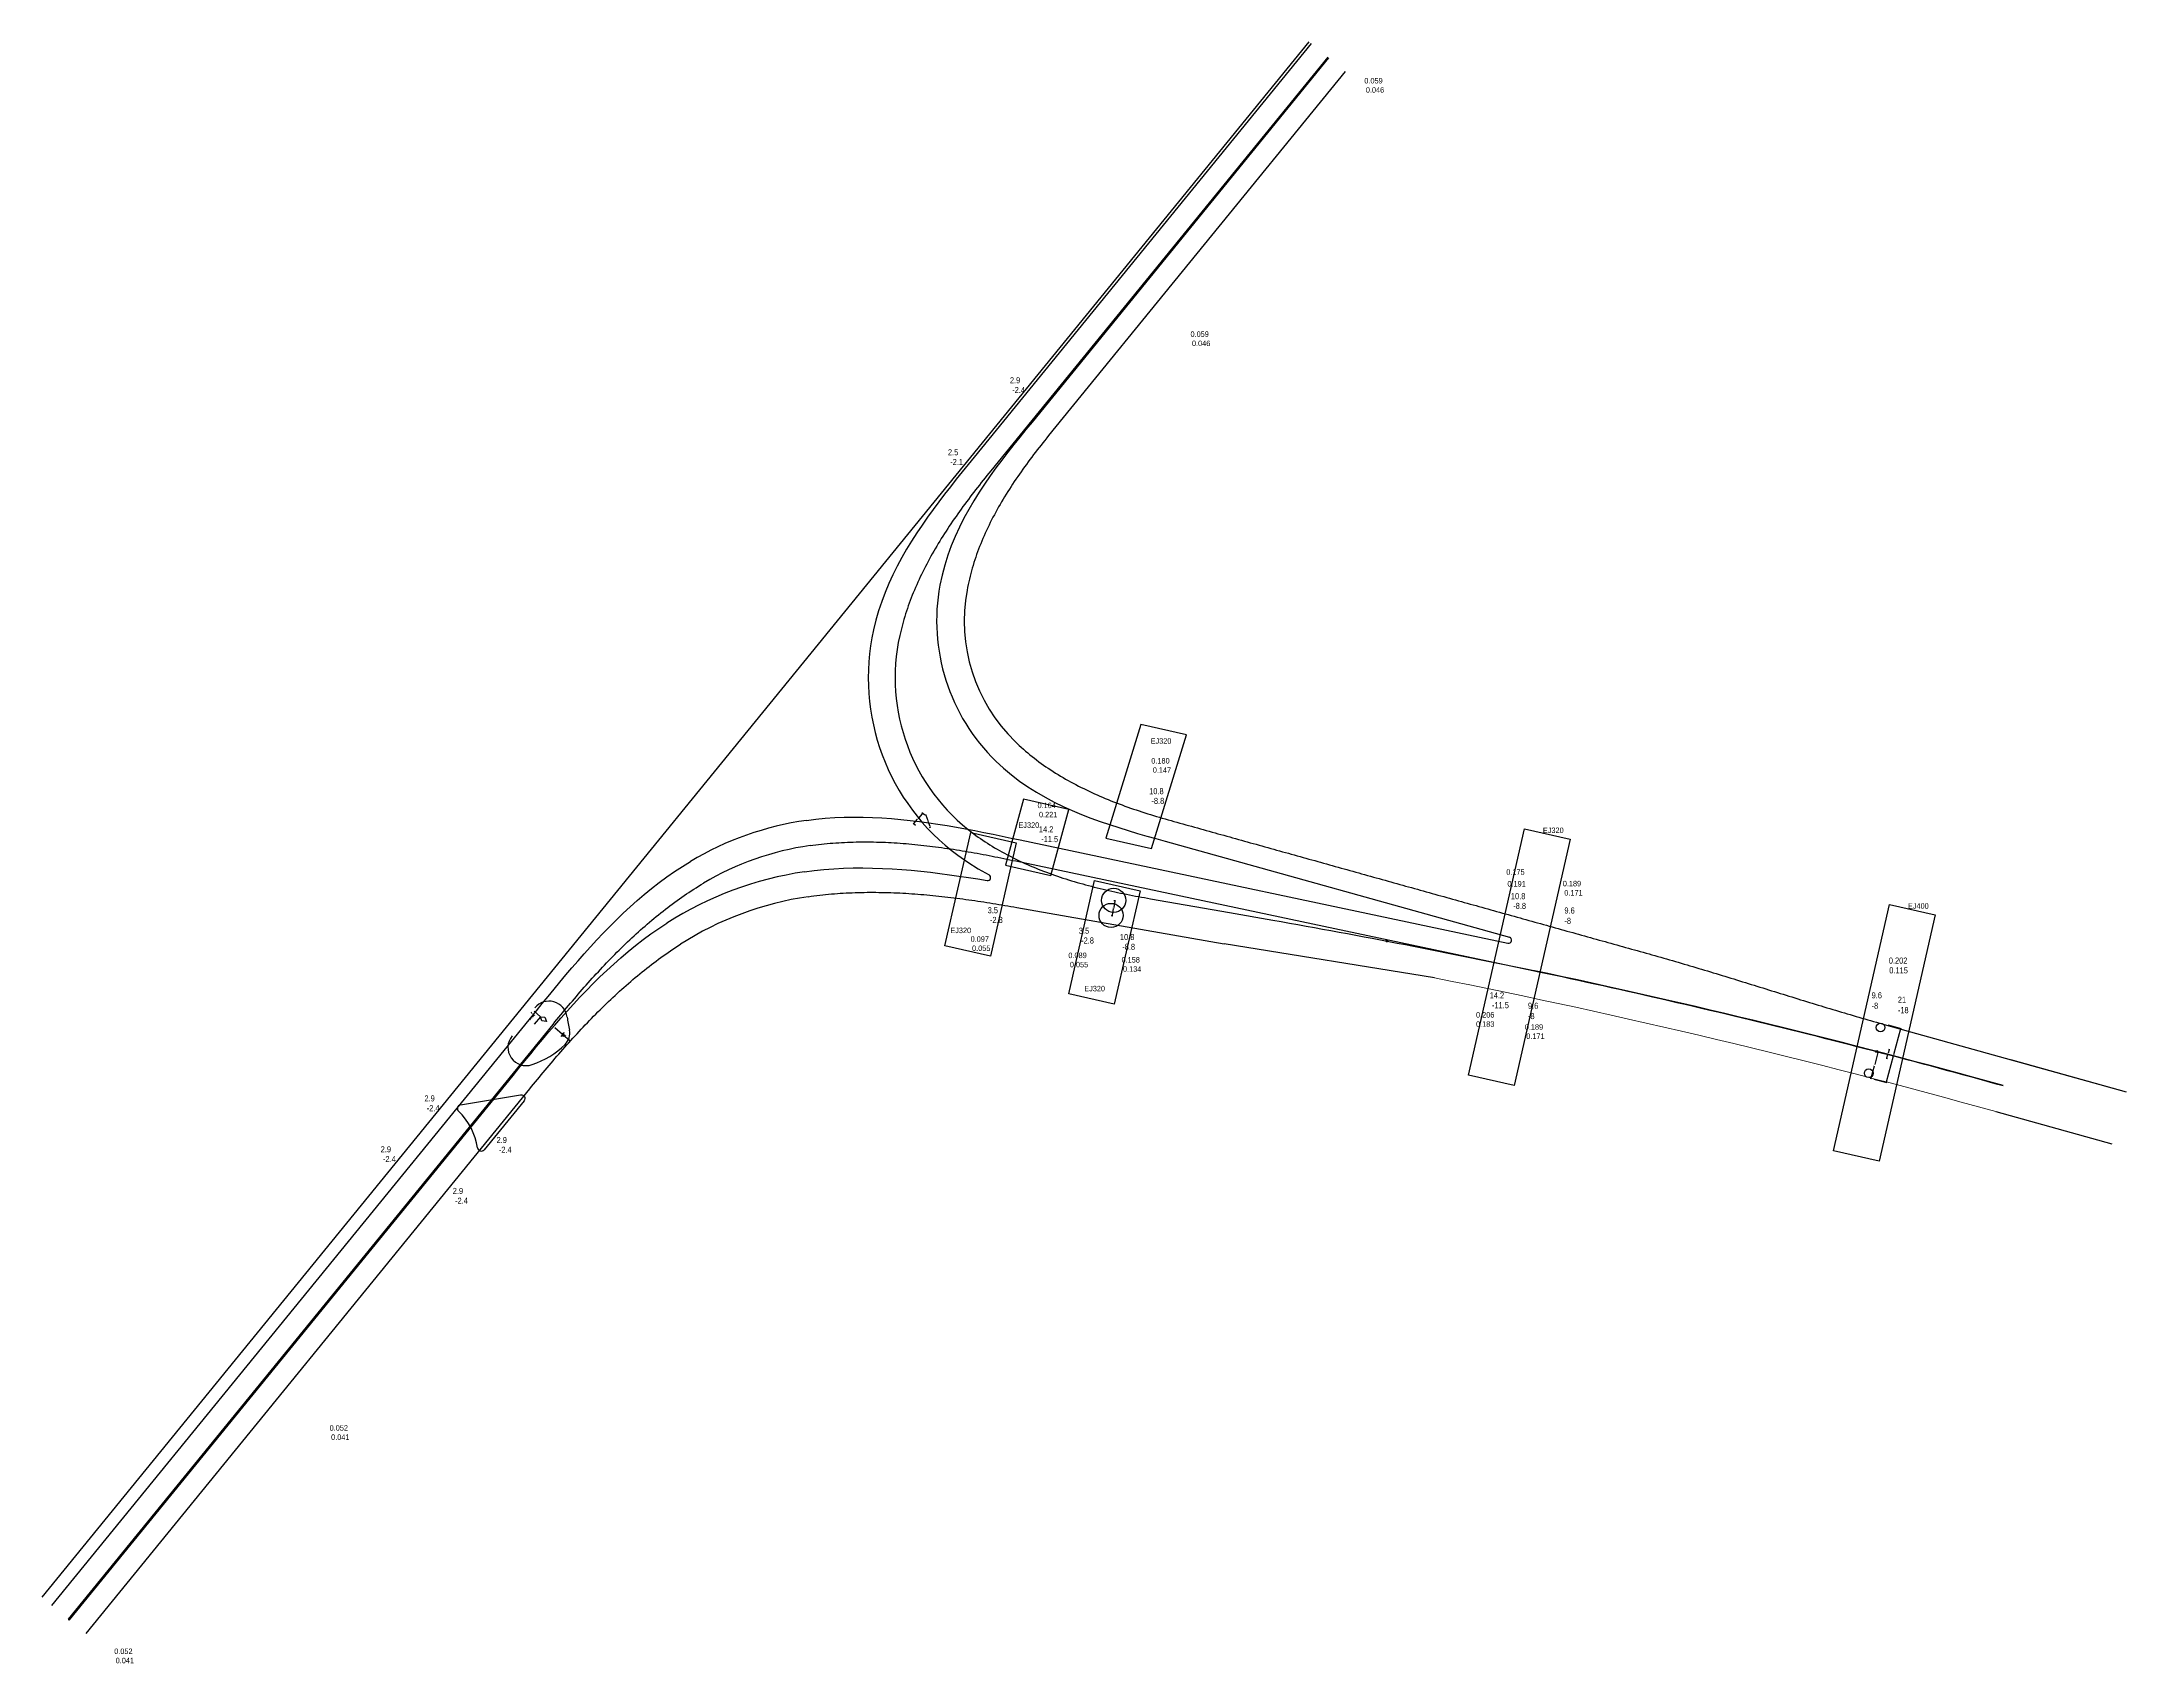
# Model space of a CAD drawing. Header units: metres. Extents: x 570403 to 580295, y 781560 to 786242.
# Drawn here: x 576514 to 577199, y 782609 to 783142 of the extents above; entities that cross this region are included whole.
import ezdxf

# ---------------------------------------------------------------- set-up
doc = ezdxf.new("R2010")
doc.units = ezdxf.units.M
doc.layers.get('Defpoints').update_dxf_attribs({"color": 8})
for name, color, linetype in [('2_左土路肩人行道', 12, 'Continuous'), ('道路偏置线_D1', 1, 'Continuous'), ('道路偏置线_D2', 2, 'Continuous'), ('道路偏置线_D3', 3, 'Continuous'), ('道路偏置线_D4', 4, 'Continuous'), ('道路偏置线_M', 6, 'Continuous')]:
    doc.layers.add(name, color=color, linetype=linetype)
doc.styles.add('EICAD', font='arial.ttf', dxfattribs={"width": 0.8, "height": 2})
doc.styles.get("Standard").update_dxf_attribs({"font": 'arial.ttf', "width": 0.8})
doc.dimstyles.get("Standard").update_dxf_attribs({"dimtxt": 0.18, "dimasz": 0.18, "dimexe": 0.18, "dimexo": 0.0625, "dimgap": 0.09, "dimtad": 0, "dimtih": 1, "dimtoh": 1, "dimdec": 4, "dimzin": 0, "dimdsep": 46, "dimtxsty": 'Standard', "dimcen": 0.09, "dimadec": 0, "dimazin": 0, "dimtfac": 1, "dimtdec": 4, "dimtofl": 0, "dimtmove": 0, "dimatfit": 3, "dimfxl": 1, "dimtolj": 1, "dimtzin": 0, "dimarcsym": 0})

# ---------------------------------------------------------------- blocks, each defined once
blk = doc.blocks.new('*D89')
at = {"layer": 'Defpoints', "color": 0, "lineweight": -2, "transparency": 16777216}
for p, q in [((576801.21, 782884.33), (576800.41, 782884.99)), ((576800.66, 782885.01), (576801.83, 782886.45)), ((576803.31, 782888.25), (576802.13, 782886.81)), ((576804.08, 782887.85), (576803.28, 782888.5))]:
    blk.add_line(p, q, dxfattribs=at)
at = {"layer": 'Defpoints', "color": 0, "transparency": 16777216}
for p in [(576800.54, 782884.87), (576801.25, 782884.29), (576804.13, 782887.81)]:
    blk.add_point(p, dxfattribs=at)
for points in [[(576800.64, 782885.03), (576800.68, 782884.99), (576800.54, 782884.87)], [(576803.28, 782888.27), (576803.33, 782888.23), (576803.42, 782888.39)]]:
    blk.add_solid(points, dxfattribs=at)
at = {"layer": 'Defpoints', "color": 0, "transparency": 16777216, "insert": (576801.98, 782886.63), "char_height": 0.18, "attachment_point": 5}
blk.add_mtext('\\A1;4.5419', dxfattribs=at)
blk = doc.blocks.new('*D90')
at = {"layer": 'Defpoints', "color": 0, "lineweight": -2, "transparency": 16777216}
for p, q in [((576804.19, 782887.83), (576804.66, 782888.01)), ((576804.56, 782887.78), (576805.21, 782886.07)), ((576806.01, 782884), (576805.35, 782885.71)), ((576805.77, 782883.71), (576806.24, 782883.89))]:
    blk.add_line(p, q, dxfattribs=at)
at = {"layer": 'Defpoints', "color": 0, "transparency": 16777216}
for p in [(576804.13, 782887.81), (576805.71, 782883.69), (576806.08, 782883.83)]:
    blk.add_point(p, dxfattribs=at)
for points in [[(576804.58, 782887.79), (576804.53, 782887.77), (576804.49, 782887.95)], [(576806.04, 782884.01), (576805.98, 782883.99), (576806.08, 782883.83)]]:
    blk.add_solid(points, dxfattribs=at)
at = {"layer": 'Defpoints', "color": 0, "transparency": 16777216, "insert": (576805.28, 782885.89), "char_height": 0.18, "attachment_point": 5}
blk.add_mtext('\\A1;4.4129', dxfattribs=at)
blk = doc.blocks.new('*D91')
at = {"layer": 'Defpoints', "color": 0, "lineweight": -2, "transparency": 16777216}
for p, q in [((576685.23, 782815.99), (576685.09, 782816.11)), ((576685.25, 782815.75), (576685.48, 782816.01)), ((576685.63, 782815.41), (576685.87, 782815.68)), ((576685.88, 782815.43), (576686.02, 782815.31)), ((576686.02, 782815.31), (576686.2, 782815.31))]:
    blk.add_line(p, q, dxfattribs=at)
at = {"layer": 'Defpoints', "color": 0, "transparency": 16777216}
for p in [(576685.21, 782815.7), (576685.59, 782815.37), (576685.75, 782815.54)]:
    blk.add_point(p, dxfattribs=at)
for points in [[(576685.25, 782816.02), (576685.21, 782815.97), (576685.36, 782815.88)], [(576685.9, 782815.45), (576685.87, 782815.4), (576685.75, 782815.54)]]:
    blk.add_solid(points, dxfattribs=at)
at = {"layer": 'Defpoints', "color": 0, "transparency": 16777216, "insert": (576686.59, 782815.31), "char_height": 0.18, "attachment_point": 5}
blk.add_mtext('\\A1;0.5097', dxfattribs=at)
blk = doc.blocks.new('*D97')
at = {"layer": 'Defpoints', "color": 0, "lineweight": -2, "transparency": 16777216}
for p, q in [((577117.27, 782809.82), (577116.23, 782805.81)), ((577116.96, 782810.08), (577117.49, 782809.95)), ((577114.69, 782801.36), (577115.22, 782801.22)), ((577115.09, 782801.44), (577116.13, 782805.45))]:
    blk.add_line(p, q, dxfattribs=at)
at = {"layer": 'Defpoints', "color": 0, "transparency": 16777216}
for p in [(577116.9, 782810.1), (577117.32, 782809.99), (577114.63, 782801.38)]:
    blk.add_point(p, dxfattribs=at)
for points in [[(577117.24, 782809.82), (577117.3, 782809.81), (577117.32, 782809.99)], [(577115.06, 782801.45), (577115.12, 782801.44), (577115.04, 782801.27)]]:
    blk.add_solid(points, dxfattribs=at)
at = {"layer": 'Defpoints', "color": 0, "transparency": 16777216, "insert": (577116.18, 782805.63), "char_height": 0.18, "attachment_point": 5}
blk.add_mtext('\\A1;9.0120', dxfattribs=at)
blk = doc.blocks.new('*D92')
at = {"layer": 'Defpoints', "color": 0, "lineweight": -2, "transparency": 16777216}
for p, q in [((576865.87, 782854.94), (576866.24, 782857.05)), ((576866.68, 782859.53), (576866.31, 782857.42)), ((576866.33, 782859.77), (576866.89, 782859.68)), ((576865.46, 782854.83), (576866.02, 782854.73))]:
    blk.add_line(p, q, dxfattribs=at)
at = {"layer": 'Defpoints', "color": 0, "transparency": 16777216}
for p in [(576866.27, 782859.79), (576866.71, 782859.71), (576865.4, 782854.84)]:
    blk.add_point(p, dxfattribs=at)
for points in [[(576866.65, 782859.54), (576866.71, 782859.53), (576866.71, 782859.71)], [(576865.84, 782854.95), (576865.9, 782854.94), (576865.84, 782854.76)]]:
    blk.add_solid(points, dxfattribs=at)
at = {"layer": 'Defpoints', "color": 0, "transparency": 16777216, "insert": (576866.28, 782857.24), "char_height": 0.18, "attachment_point": 5}
blk.add_mtext('\\A1;5.0200', dxfattribs=at)
blk = doc.blocks.new('*D93')
at = {"layer": 'Defpoints', "color": 0, "lineweight": -2, "transparency": 16777216}
for p, q in [((577120.02, 782807.93), (577120.39, 782807.83)), ((577120.26, 782808.05), (577120.54, 782809.15)), ((577120.93, 782810.61), (577120.64, 782809.51)), ((577120.78, 782810.84), (577121.14, 782810.74))]:
    blk.add_line(p, q, dxfattribs=at)
at = {"layer": 'Defpoints', "color": 0, "transparency": 16777216}
for p in [(577119.96, 782807.94), (577120.21, 782807.88), (577120.72, 782810.85)]:
    blk.add_point(p, dxfattribs=at)
for points in [[(577120.23, 782808.06), (577120.29, 782808.04), (577120.21, 782807.88)], [(577120.9, 782810.62), (577120.95, 782810.6), (577120.97, 782810.79)]]:
    blk.add_solid(points, dxfattribs=at)
at = {"layer": 'Defpoints', "color": 0, "transparency": 16777216, "insert": (577120.59, 782809.33), "char_height": 0.18, "attachment_point": 5}
blk.add_mtext('\\A1;3.0047', dxfattribs=at)
blk = doc.blocks.new('*D94')
at = {"layer": 'Defpoints', "color": 0, "lineweight": -2, "transparency": 16777216}
for p, q in [((577120.54, 782818.85), (577124.91, 782817.72)), ((577124.69, 782817.59), (577122.46, 782809.04)), ((577120.14, 782800.13), (577122.37, 782808.67)), ((577115.9, 782801.05), (577120.27, 782799.91))]:
    blk.add_line(p, q, dxfattribs=at)
at = {"layer": 'Defpoints', "color": 0, "transparency": 16777216}
for p in [(577120.48, 782818.87), (577115.84, 782801.06), (577120.09, 782799.95)]:
    blk.add_point(p, dxfattribs=at)
for points in [[(577124.66, 782817.59), (577124.72, 782817.58), (577124.74, 782817.76)], [(577120.11, 782800.13), (577120.17, 782800.12), (577120.09, 782799.95)]]:
    blk.add_solid(points, dxfattribs=at)
at = {"layer": 'Defpoints', "color": 0, "transparency": 16777216, "insert": (577122.41, 782808.86), "char_height": 0.18, "attachment_point": 5}
blk.add_mtext('\\A1;18.4047', dxfattribs=at)
blk = doc.blocks.new('*D95')
at = {"layer": 'Defpoints', "color": 0, "lineweight": -2, "transparency": 16777216}
for p, q in [((576675.73, 782822.01), (576675.22, 782821.42)), ((576675.8, 782822.18), (576675.71, 782822.26)), ((576674.31, 782820.46), (576674.22, 782820.54)), ((576674.48, 782820.56), (576674.98, 782821.14))]:
    blk.add_line(p, q, dxfattribs=at)
at = {"layer": 'Defpoints', "color": 0, "transparency": 16777216}
for p in [(576675.84, 782822.14), (576674.36, 782820.42), (576674.36, 782820.42)]:
    blk.add_point(p, dxfattribs=at)
for points in [[(576675.75, 782821.99), (576675.7, 782822.03), (576675.84, 782822.14)], [(576674.5, 782820.54), (576674.46, 782820.58), (576674.36, 782820.42)]]:
    blk.add_solid(points, dxfattribs=at)
at = {"layer": 'Defpoints', "color": 0, "transparency": 16777216, "insert": (576675.1, 782821.28), "char_height": 0.18, "attachment_point": 5, "rotation": 139.26523}
blk.add_mtext('\\A1;2.2745', dxfattribs=at)
blk = doc.blocks.new('*D96')
at = {"layer": 'Defpoints', "color": 0, "lineweight": -2, "transparency": 16777216}
for p, q in [((576675.11, 782822.77), (576674.98, 782822.89)), ((576675.21, 782822.61), (576675.13, 782822.52)), ((576675.8, 782822.1), (576675.73, 782822.01)), ((576675.98, 782822.03), (576676.12, 782821.91))]:
    blk.add_line(p, q, dxfattribs=at)
at = {"layer": 'Defpoints', "color": 0, "transparency": 16777216}
for p in [(576675.25, 782822.66), (576675.25, 782822.66), (576675.84, 782822.14)]:
    blk.add_point(p, dxfattribs=at)
for points in [[(576675.09, 782822.75), (576675.13, 782822.8), (576675.25, 782822.66)], [(576675.96, 782822), (576676, 782822.05), (576675.84, 782822.14)]]:
    blk.add_solid(points, dxfattribs=at)
at = {"layer": 'Defpoints', "color": 0, "transparency": 16777216, "insert": (576675.55, 782822.4), "char_height": 0.18, "attachment_point": 5, "rotation": 139.26523}
blk.add_mtext('\\A1;0.7856', dxfattribs=at)

msp = doc.modelspace()

# ---------------------------------------------------------------- linework, layer by layer
msp.add_arc((576995.99037, 782846.69217), 1, 258.05095815, 74.40668814)
at = {"lineweight": -3}
msp.add_arc((576523.16014, 782623.47617), 0.2, 140.84965369, 320.84965366, dxfattribs=at)
at = {"layer": '2_左土路肩人行道', "color": 6, "lineweight": -3}
msp.add_line((577119.38522, 782819.00362), (577198.87377, 782796.82002), dxfattribs=at)
at = {"layer": 'Defpoints'}
for p, q in [((576678.0026, 782821.54792), (576675.87346, 782823.38152)), ((576678.00065, 782821.5496), (576675.89427, 782819.09977)), ((576687.7083, 782813.54463), (576682.70723, 782817.85151)), ((576685.72981, 782816.30426), (576684.68572, 782815.09188))]:
    msp.add_line(p, q, dxfattribs=at)
msp.add_lwpolyline([(576930.31342, 783141.95278), (576514.16443, 782630.79992)], dxfattribs=at)
for points in [[(576863.69631, 782880.23178), (576878.65757, 782876.83393), (576890.17643, 782914.17396), (576875.21517, 782917.57181)], [(576830.70806, 782871.3926), (576845.66932, 782867.99476), (576851.56877, 782889.64979), (576836.60751, 782893.04763)], [(577001.22915, 782883.32806), (577016.19041, 782879.93022), (576997.80039, 782798.95596), (576982.83913, 782802.3538)], [(576819.32344, 782882.05113), (576834.2847, 782878.65329), (576825.82432, 782841.42978), (576810.86306, 782844.82762)], [(576859.95494, 782866.2688), (576874.9162, 782862.87096), (576866.45582, 782825.64744), (576851.49456, 782829.04529)], [(577121.13245, 782858.4656), (577136.09372, 782855.06776), (577117.70369, 782774.0935), (577102.74243, 782777.49134)], [(576678.46693, 782820.13834), (576678.00065, 782821.5496), (576679.47706, 782821.37917), (576679.94138, 782819.96959)]]:
    msp.add_lwpolyline(points, close=True, dxfattribs=at)
at = {"layer": 'Defpoints', "ltscale": 0.02, "flags": 128}
msp.add_lwpolyline([(576651.68882, 782792.55727), (576671.45811, 782795.89152, -0.69194018), (576672.58827, 782793.95061), (576659.46971, 782777.83717)], format="xyb", dxfattribs=at)
at = {"layer": 'Defpoints'}
for centre, radius in [((576866.26655, 782859.78543), 3.95), ((576865.39869, 782854.84102), 3.95), ((576955.97923, 782846.41541), 0.31239), ((576685.59398, 782815.36546), 0.36098), ((577118.17635, 782817.99842), 1.425), ((577114.25361, 782802.94857), 1.425)]:
    msp.add_circle(centre, radius, dxfattribs=at)
at = {"layer": 'Defpoints', "color": 1}
msp.add_circle((577116.90225, 782810.09871), 0.36644, dxfattribs=at)
at = {"layer": 'Defpoints'}
for centre, radius, start, end in [((576824.86232, 782867.28131), 1, 262.43671131, 62.18493442), ((576680.79332, 782820.65965), 6, 7.56394076, 140.84965368), ((576673.30783, 782811.46527), 6, 140.84965368, 288.82565761), ((576651.88839, 782791.37398), 1.2, 99.57332008, 226.10668864)]:
    msp.add_arc(centre, radius, start, end, dxfattribs=at)
at = {"layer": 'Defpoints', "ltscale": 0.02}
for centre, radius, start, end in [((576735.6617, 782827.94551), 49.35, 187.56394076, 192.65124703), ((576682.63125, 782816.04199), 5, 314.24436163, 12.65124703), ((576665.88597, 782833.23488), 29, 288.82565761, 314.24436163), ((576636.24133, 782775.11048), 21.36838, 8.88138966, 46.10668864)]:
    msp.add_arc(centre, radius, start, end, dxfattribs=at)
at = {"layer": 'Defpoints', "color": 100, "ltscale": 0.02}
msp.add_arc((576658.53912, 782778.5948), 1.2, 188.88138965, 320.84965368, dxfattribs=at)
at = {"layer": '道路偏置线_D1'}
for p, q in [((576834.4152, 782857.46167), (576902.54448, 782845.50349)), ((576523.31524, 782623.3499), (576668.98261, 782802.27211)), ((576528.78245, 782618.89883), (576674.44983, 782797.82104))]:
    msp.add_line(p, q, dxfattribs=at)
at = {"layer": '道路偏置线_D1', "flags": 128}
for points in [[(576764.70665, 782869.14593), (576767.90411, 782869.5657), (576771.10624, 782869.89857), (576774.31036, 782870.14858), (576777.51411, 782870.31987), (576780.71546, 782870.4166), (576783.91263, 782870.44298), (576787.10413, 782870.40322), (576790.28874, 782870.30156), (576793.46545, 782870.14222), (576796.63348, 782869.92941), (576799.79227, 782869.66734), (576802.94144, 782869.36017), (576806.08079, 782869.01206), (576809.21026, 782868.62713), (576812.32996, 782868.20946), (576815.44009, 782867.7631), (576818.54099, 782867.29209), (576821.63308, 782866.80039), (576824.7307, 782866.29001)], [(576765.89402, 782860.98182), (576766.84999, 782861.11718), (576767.80743, 782861.24545), (576768.7663, 782861.36669), (576769.72658, 782861.48098), (576770.6882, 782861.58839), (576771.65112, 782861.68898), (576772.6153, 782861.78283), (576773.58068, 782861.87), (576774.54723, 782861.95057), (576775.5149, 782862.02461), (576776.48364, 782862.09218), (576777.45341, 782862.15337), (576778.42417, 782862.20824), (576779.39587, 782862.25686), (576780.36848, 782862.29931), (576781.34195, 782862.33567), (576782.31625, 782862.366), (576783.29133, 782862.39038), (576784.26716, 782862.40889), (576785.2437, 782862.42161), (576786.22092, 782862.4286), (576787.19877, 782862.42995), (576788.17722, 782862.42574), (576789.15624, 782862.41603), (576790.1358, 782862.40092), (576791.11586, 782862.38047), (576792.09639, 782862.35477), (576793.07736, 782862.3239), (576794.05874, 782862.28793), (576795.04051, 782862.24696), (576796.02263, 782862.20105), (576797.00507, 782862.15029), (576797.98782, 782862.09477), (576798.97084, 782862.03456), (576799.95411, 782861.96974), (576800.93761, 782861.90041), (576801.92132, 782861.82664), (576802.90521, 782861.74851), (576803.88927, 782861.66612), (576804.87347, 782861.57954), (576805.8578, 782861.48885), (576806.84224, 782861.39416), (576807.82678, 782861.29553), (576808.81139, 782861.19306), (576809.79607, 782861.08682), (576810.78081, 782860.97691), (576811.76558, 782860.86341), (576812.75038, 782860.74641), (576813.73521, 782860.626), (576814.72004, 782860.50225), (576815.70488, 782860.37526), (576816.68971, 782860.24511), (576817.67453, 782860.11189), (576818.65935, 782859.97569), (576819.64414, 782859.83659), (576820.62892, 782859.69468), (576821.61368, 782859.55005), (576822.59841, 782859.40279), (576823.58313, 782859.25297), (576824.56783, 782859.10069), (576825.55252, 782858.94604), (576826.5372, 782858.7891), (576827.52188, 782858.62996), (576828.50656, 782858.46871), (576829.49125, 782858.30543), (576830.47597, 782858.14021), (576831.46071, 782857.97314), (576832.44549, 782857.8043), (576833.43033, 782857.63378), (576834.41523, 782857.46167)], [(576668.98261, 782802.27211), (576670.90634, 782804.63404), (576672.83622, 782806.99772), (576674.77516, 782809.36086), (576676.72601, 782811.72108), (576678.6916, 782814.07598), (576680.67475, 782816.42308), (576682.67826, 782818.75984), (576684.70487, 782821.08366), (576686.75728, 782823.39184), (576688.83814, 782825.68161), (576690.95003, 782827.95007), (576693.09541, 782830.19423), (576695.2767, 782832.41098), (576697.49618, 782834.59708), (576699.75601, 782836.74915), (576702.05822, 782838.8637), (576704.40468, 782840.93707), (576706.79711, 782842.96547), (576709.23702, 782844.94493), (576711.72573, 782846.87137), (576714.26436, 782848.74053), (576716.85374, 782850.54802), (576719.49448, 782852.28927)], [(576674.44983, 782797.82104), (576675.08171, 782798.59599), (576675.71454, 782799.36963), (576676.34842, 782800.14196), (576676.98343, 782800.91293), (576677.61962, 782801.68249), (576678.25707, 782802.45056), (576678.89584, 782803.21709), (576679.536, 782803.98202), (576680.17759, 782804.74529), (576680.82069, 782805.50684), (576681.46535, 782806.2666), (576682.11164, 782807.02451), (576682.75961, 782807.78051), (576683.40932, 782808.53452), (576684.06083, 782809.28649), (576684.71419, 782810.03635), (576685.36946, 782810.78404), (576686.02669, 782811.52947), (576686.68594, 782812.27259), (576687.34726, 782813.01332), (576688.0107, 782813.7516), (576688.67631, 782814.48736), (576689.34414, 782815.22052), (576690.01425, 782815.95101), (576690.68667, 782816.67877), (576691.36146, 782817.40371), (576692.03866, 782818.12576), (576692.71832, 782818.84486), (576693.40048, 782819.56093), (576694.08519, 782820.27388), (576694.77249, 782820.98365), (576695.46241, 782821.69017), (576696.15501, 782822.39334), (576696.85031, 782823.09311), (576697.54837, 782823.78939), (576698.24921, 782824.4821), (576698.95288, 782825.17116), (576699.6594, 782825.8565), (576700.36882, 782826.53805), (576701.08116, 782827.21571), (576701.79647, 782827.88941), (576702.51477, 782828.55907), (576703.23609, 782829.22462), (576703.96047, 782829.88597), (576704.68793, 782830.54303), (576705.4185, 782831.19574), (576706.1522, 782831.84401), (576706.88908, 782832.48776), (576707.62913, 782833.12691), (576708.37241, 782833.76137), (576709.11892, 782834.39106), (576709.86868, 782835.01591), (576710.62173, 782835.63584), (576711.37807, 782836.25075), (576712.13774, 782836.86057), (576712.90075, 782837.46521), (576713.66711, 782838.0646), (576714.43684, 782838.65864), (576715.20996, 782839.24727), (576715.98649, 782839.83039), (576716.76643, 782840.40792), (576717.54981, 782840.97978), (576718.33663, 782841.54589), (576719.12691, 782842.10617), (576719.92065, 782842.66052), (576720.71788, 782843.20887), (576721.51859, 782843.75113), (576722.3228, 782844.28723), (576723.13051, 782844.81707), (576723.94174, 782845.34057)]]:
    msp.add_lwpolyline(points, dxfattribs=at)
at = {"layer": '道路偏置线_D1'}
msp.add_lwpolyline([(576971.6514, 782834.31864), (576902.54448, 782845.50349)], dxfattribs=at)
for radius in [114.425, 106.175]:
    msp.add_arc((576781.17559, 782755.9123), radius, 98.2752185, 122.61917838, dxfattribs=at)
at = {"layer": '道路偏置线_D2'}
for p, q in [((576835.58749, 782879.61563), (576995.78333, 782845.71384)), ((576834.12785, 782872.71839), (577003.99685, 782836.7695)), ((576517.53782, 782628.05351), (576676.64786, 782823.48725)), ((576523.00504, 782623.60244), (576682.11508, 782819.03618))]:
    msp.add_line(p, q, dxfattribs=at)
at = {"layer": '道路偏置线_D2', "flags": 128}
for points in [[(576765.34876, 782886.0426), (576768.44535, 782886.43628), (576771.54864, 782886.73933), (576774.6557, 782886.95579), (576777.76394, 782887.08981), (576780.8711, 782887.14559), (576783.97524, 782887.12737), (576787.07473, 782887.03942), (576790.16819, 782886.88606), (576793.25454, 782886.67156), (576796.33294, 782886.40023), (576799.40276, 782886.07636), (576802.46362, 782885.7042), (576805.51529, 782885.28799), (576808.55776, 782884.83196), (576811.59116, 782884.34028), (576814.61576, 782883.8171), (576817.63197, 782883.26656), (576820.64031, 782882.69274), (576823.64138, 782882.09969), (576826.63587, 782881.49147), (576829.62452, 782880.87206), (576832.60812, 782880.24546), (576835.58749, 782879.61563)], [(576766.52593, 782877.776), (576767.46021, 782877.90509), (576768.39635, 782878.02662), (576769.3343, 782878.14063), (576770.27399, 782878.24719), (576771.21537, 782878.34639), (576772.1584, 782878.43827), (576773.10301, 782878.52291), (576774.04916, 782878.60039), (576774.99679, 782878.67076), (576775.94585, 782878.7341), (576776.89629, 782878.79048), (576777.84806, 782878.83997), (576778.80112, 782878.88264), (576779.75541, 782878.91858), (576780.71089, 782878.94784), (576781.66751, 782878.9705), (576782.62522, 782878.98665), (576783.58398, 782878.99636), (576784.54375, 782878.99969), (576785.50448, 782878.99674), (576786.46613, 782878.98757), (576787.42866, 782878.97227), (576788.39203, 782878.95092), (576789.3562, 782878.92359), (576790.32113, 782878.89037), (576791.28678, 782878.85134), (576792.25312, 782878.80658), (576793.2201, 782878.75618), (576794.18771, 782878.70022), (576795.1559, 782878.63877), (576796.12464, 782878.57194), (576797.0939, 782878.49979), (576798.06365, 782878.42243), (576799.03387, 782878.33994), (576800.00452, 782878.25239), (576800.97557, 782878.15989), (576801.94701, 782878.06252), (576802.91881, 782877.96036), (576803.89095, 782877.85352), (576804.86339, 782877.74207), (576805.83613, 782877.62611), (576806.80915, 782877.50574), (576807.78242, 782877.38103), (576808.75593, 782877.25208), (576809.72967, 782877.11899), (576810.70362, 782876.98184), (576811.67776, 782876.84074), (576812.6521, 782876.69576), (576813.6266, 782876.54701), (576814.60128, 782876.39458), (576815.57611, 782876.23856), (576816.5511, 782876.07905), (576817.52623, 782875.91614), (576818.50151, 782875.74992), (576819.47693, 782875.58049), (576820.4525, 782875.40795), (576821.4282, 782875.23239), (576822.40405, 782875.05389), (576823.38004, 782874.87257), (576824.35618, 782874.68851), (576825.33248, 782874.50181), (576826.30895, 782874.31257), (576827.28558, 782874.12087), (576828.2624, 782873.92682), (576829.23941, 782873.73051), (576830.21663, 782873.53204), (576831.19406, 782873.33149), (576832.17173, 782873.12897), (576833.14965, 782872.92457), (576834.12785, 782872.71839)], [(576676.64811, 782823.48756), (576678.57124, 782825.84866), (576680.49969, 782828.20991), (576682.43659, 782830.56872), (576684.38505, 782832.92251), (576686.34817, 782835.2686), (576688.32901, 782837.60431), (576690.33061, 782839.92684), (576692.35592, 782842.23335), (576694.40785, 782844.52086), (576696.48922, 782846.78633), (576698.60277, 782849.02659), (576700.75112, 782851.23833), (576702.93677, 782853.41813), (576705.1621, 782855.56242), (576707.4293, 782857.66747), (576709.74043, 782859.72942), (576712.09732, 782861.74423), (576714.50162, 782863.70771), (576716.95474, 782865.6155), (576719.45783, 782867.46308), (576722.01178, 782869.24575), (576724.61716, 782870.95868), (576727.27425, 782872.59686)], [(576682.11508, 782819.03618), (576682.74712, 782819.81122), (576683.37982, 782820.5844), (576684.0135, 782821.35596), (576684.64824, 782822.12583), (576685.28411, 782822.89395), (576685.92117, 782823.66027), (576686.55951, 782824.4247), (576687.19918, 782825.18718), (576687.84026, 782825.94765), (576688.48282, 782826.70603), (576689.1269, 782827.46226), (576689.77259, 782828.21627), (576690.41994, 782828.96798), (576691.06902, 782829.71733), (576691.71989, 782830.46423), (576692.3726, 782831.20862), (576693.02722, 782831.95042), (576693.68381, 782832.68956), (576694.34241, 782833.42596), (576695.00308, 782834.15955), (576695.66589, 782834.89024), (576696.33088, 782835.61797), (576696.9981, 782836.34264), (576697.6676, 782837.06419), (576698.33944, 782837.78253), (576699.01366, 782838.49759), (576699.69031, 782839.20928), (576700.36943, 782839.91752), (576701.05108, 782840.62222), (576701.73528, 782841.32332), (576702.42209, 782842.02072), (576703.11155, 782842.71434), (576703.80369, 782843.4041), (576704.49855, 782844.08991), (576705.19617, 782844.77169), (576705.8966, 782845.44936), (576706.59985, 782846.12283), (576707.30596, 782846.79201), (576708.01498, 782847.45682), (576708.72692, 782848.11717), (576709.44181, 782848.77299), (576710.1597, 782849.42417), (576710.88059, 782850.07063), (576711.60453, 782850.71229), (576712.33152, 782851.34907), (576713.06161, 782851.98087), (576713.7948, 782852.6076), (576714.53112, 782853.22918), (576715.27059, 782853.84553), (576716.01322, 782854.45655), (576716.75905, 782855.06216), (576717.50807, 782855.66227), (576718.26031, 782856.25679), (576719.01578, 782856.84563), (576719.77449, 782857.42872), (576720.53645, 782858.00596), (576721.30168, 782858.57726), (576722.07019, 782859.14254), (576722.84197, 782859.7017), (576723.61705, 782860.25467), (576724.39542, 782860.80136), (576725.17709, 782861.34168), (576725.96207, 782861.87553), (576726.75036, 782862.40285), (576727.54195, 782862.92353), (576728.33687, 782863.4375), (576729.13509, 782863.94466), (576729.93663, 782864.44493), (576730.74148, 782864.93822), (576731.54965, 782865.42445)]]:
    msp.add_lwpolyline(points, dxfattribs=at)
at = {"layer": '道路偏置线_D2'}
for centre, radius, start, end in [((576779.81669, 782784.44255), 102.625, 98.10448097, 120.79613085), ((576779.81669, 782784.44255), 94.275, 98.10448097, 120.79613085), ((576486.38753, 780390.91472), 2500.025, 74.40668814, 78.05095814)]:
    msp.add_arc(centre, radius, start, end, dxfattribs=at)
at = {"layer": '道路偏置线_D3'}
for p, q in [((576931.08891, 783141.32142), (576820.42208, 783005.39013)), ((576936.55613, 783136.87035), (576825.88929, 783000.93906)), ((576878.31897, 782860.31459), (576904.34243, 782855.7469))]:
    msp.add_line(p, q, dxfattribs=at)
at = {"layer": '道路偏置线_D3', "flags": 128}
for points in [[(576820.42208, 783005.39013), (576818.46695, 783002.98693), (576816.51343, 783000.57537), (576814.56663, 782998.15129), (576812.63175, 782995.71063), (576810.7141, 782993.2494), (576808.81912, 782990.76374), (576806.95241, 782988.24989), (576805.11972, 782985.70433), (576803.32703, 782983.12373), (576801.5805, 782980.50503), (576799.88653, 782977.84548), (576798.25175, 782975.1427), (576796.68305, 782972.39469), (576795.18754, 782969.59992), (576793.77261, 782966.75735), (576792.44585, 782963.8665), (576791.21508, 782960.92753), (576790.08835, 782957.94124), (576789.07383, 782954.90918), (576788.17985, 782951.83368), (576787.41484, 782948.71793)], [(576825.88929, 783000.93906), (576825.2592, 783000.16311), (576824.63178, 782999.38629), (576824.00714, 782998.60848), (576823.38537, 782997.8296), (576822.7666, 782997.04957), (576822.15095, 782996.26831), (576821.53853, 782995.48574), (576820.92947, 782994.70179), (576820.32389, 782993.9164), (576819.72192, 782993.1295), (576819.12366, 782992.34102), (576818.52927, 782991.55091), (576817.93885, 782990.75911), (576817.35254, 782989.96556), (576816.77047, 782989.17022), (576816.19277, 782988.37303), (576815.61956, 782987.57395), (576815.05099, 782986.77293), (576814.48718, 782985.96994), (576813.92828, 782985.16495), (576813.3744, 782984.3579), (576812.82569, 782983.54878), (576812.28228, 782982.73756), (576811.74431, 782981.92421), (576811.21192, 782981.10871), (576810.68524, 782980.29104), (576810.1644, 782979.47118), (576809.64954, 782978.64912), (576809.14081, 782977.82485), (576808.63833, 782976.99836), (576808.14225, 782976.16965), (576807.65269, 782975.33871), (576807.1698, 782974.50555), (576806.69371, 782973.67017), (576806.22455, 782972.83257), (576805.76246, 782971.99277), (576805.30757, 782971.15077), (576804.86002, 782970.30659), (576804.41993, 782969.46025), (576803.98744, 782968.61177), (576803.56269, 782967.76117), (576803.14578, 782966.90847), (576802.73687, 782966.0537), (576802.33607, 782965.1969), (576801.9435, 782964.33808), (576801.5593, 782963.47729), (576801.18359, 782962.61457), (576800.81648, 782961.74995), (576800.45811, 782960.88346), (576800.10858, 782960.01516), (576799.76803, 782959.14509), (576799.43655, 782958.27329), (576799.11428, 782957.39981), (576798.80131, 782956.52469), (576798.49778, 782955.648), (576798.20378, 782954.76977), (576797.91942, 782953.89007), (576797.64482, 782953.00895), (576797.38008, 782952.12645), (576797.12531, 782951.24265), (576796.88061, 782950.35758), (576796.64609, 782949.47132), (576796.42185, 782948.58391), (576796.20799, 782947.69543), (576796.00461, 782946.80591)], [(576820.28947, 782881.67024), (576821.02537, 782881.13111), (576821.7687, 782880.59949), (576822.51916, 782880.07549), (576823.27664, 782879.55908), (576824.04103, 782879.05024), (576824.81222, 782878.54894), (576825.59008, 782878.05516), (576826.37449, 782877.56887), (576827.16535, 782877.09005), (576827.96254, 782876.61865), (576828.76593, 782876.15466), (576829.57541, 782875.69803), (576830.39086, 782875.24873), (576831.21216, 782874.80673), (576832.0392, 782874.37197), (576832.87186, 782873.94443), (576833.71002, 782873.52406), (576834.55356, 782873.1108), (576835.40237, 782872.70462), (576836.25632, 782872.30546), (576837.1153, 782871.91326), (576837.9792, 782871.52798), (576838.84789, 782871.14954), (576839.72126, 782870.7779), (576840.59921, 782870.41299), (576841.48161, 782870.05474), (576842.36834, 782869.70309), (576843.25931, 782869.35796), (576844.1544, 782869.01928), (576845.05349, 782868.68697), (576845.95648, 782868.36095), (576846.86326, 782868.04115), (576847.77373, 782867.72748), (576848.68778, 782867.41986), (576849.60531, 782867.11819), (576850.52622, 782866.82239), (576851.4504, 782866.53236), (576852.37776, 782866.24801), (576853.30821, 782865.96924), (576854.24164, 782865.69594), (576855.17797, 782865.42803), (576856.1171, 782865.1654), (576857.05895, 782864.90793), (576858.00343, 782864.65552), (576858.95046, 782864.40807), (576859.89995, 782864.16546), (576860.85184, 782863.92757), (576861.80603, 782863.69429), (576862.76245, 782863.46551), (576863.72104, 782863.2411), (576864.68172, 782863.02095), (576865.64443, 782862.80493), (576866.60911, 782862.59292), (576867.57568, 782862.38479), (576868.5441, 782862.18042), (576869.5143, 782861.97969), (576870.48624, 782861.78245), (576871.45986, 782861.58858), (576872.43512, 782861.39795), (576873.41197, 782861.21043), (576874.39037, 782861.02587), (576875.37028, 782860.84415), (576876.35167, 782860.66513), (576877.3345, 782860.48867), (576878.31874, 782860.31463)], [(576815.04801, 782874.6015), (576818.37042, 782872.27617), (576821.80292, 782870.13317), (576825.32894, 782868.16577)], [(576918.58521, 782853.27236), (576921.30744, 782852.793), (576924.02915, 782852.31063), (576926.75032, 782851.82524), (576929.47095, 782851.33685), (576932.19103, 782850.84546), (576934.91058, 782850.35105), (576937.62957, 782849.85364), (576940.34801, 782849.35322), (576943.0659, 782848.8498), (576945.78323, 782848.34337), (576948.5, 782847.83394), (576951.2162, 782847.3215), (576953.93184, 782846.80607), (576956.6469, 782846.28763), (576959.36139, 782845.76618), (576962.0753, 782845.24174), (576964.78863, 782844.7143), (576967.50138, 782844.18386), (576970.21353, 782843.65041), (576972.9251, 782843.11397), (576975.63607, 782842.57454), (576978.34644, 782842.0321), (576981.05621, 782841.48667), (576983.76538, 782840.93824), (576986.47393, 782840.38682), (576989.18188, 782839.83241), (576991.88921, 782839.275), (576994.59593, 782838.71459), (576997.30202, 782838.1512), (577000.00749, 782837.58481), (577002.71233, 782837.01543), (577005.41653, 782836.44306), (577008.12011, 782835.86771), (577010.82305, 782835.28936), (577013.52534, 782834.70802), (577016.22699, 782834.1237), (577018.928, 782833.53639), (577021.62835, 782832.9461), (577024.32805, 782832.35282), (577027.02709, 782831.75655), (577029.72547, 782831.15731), (577032.42318, 782830.55507), (577035.12023, 782829.94986), (577037.81661, 782829.34166), (577040.51231, 782828.73049), (577043.20734, 782828.11633), (577045.90168, 782827.4992), (577048.59534, 782826.87908), (577051.28831, 782826.25599), (577053.9806, 782825.62992), (577056.67219, 782825.00087), (577059.36308, 782824.36885), (577062.05327, 782823.73386), (577064.74276, 782823.09588), (577067.43154, 782822.45494), (577070.11961, 782821.81103), (577072.80697, 782821.16414), (577075.49361, 782820.51428), (577078.17953, 782819.86145), (577080.86472, 782819.20565), (577083.54919, 782818.54689), (577086.23293, 782817.88515), (577088.91594, 782817.22045), (577091.59821, 782816.55278), (577094.27974, 782815.88215), (577096.96053, 782815.20856), (577099.64057, 782814.532), (577102.31986, 782813.85247), (577104.9984, 782813.16999), (577107.67618, 782812.48454), (577110.3532, 782811.79614), (577113.02946, 782811.10477), (577115.70495, 782810.41045), (577118.37968, 782809.71316), (577121.05363, 782809.01293), (577123.7268, 782808.30973), (577126.3992, 782807.60358), (577129.07082, 782806.89448), (577131.74164, 782806.18242), (577134.41168, 782805.46741), (577137.08093, 782804.74945), (577139.74938, 782804.02853), (577142.41704, 782803.30467), (577145.08389, 782802.57786), (577147.74993, 782801.8481), (577150.41517, 782801.11539), (577153.0796, 782800.37974), (577155.74321, 782799.64114), (577158.406, 782798.8996)]]:
    msp.add_lwpolyline(points, dxfattribs=at)
at = {"layer": '道路偏置线_D3'}
msp.add_lwpolyline([(576904.34675, 782855.77152), (576918.58521, 782853.27236)], dxfattribs=at)
for radius in [72.625, 63.825]:
    msp.add_arc((576858.30494, 782932.9387), radius, 167.4512656, 233.44313128, dxfattribs=at)
at = {"layer": '道路偏置线_D4'}
for p, q in [((576936.86633, 783136.61781), (576839.44305, 783016.95348)), ((576942.33355, 783132.16674), (576844.91027, 783012.50241)), ((576883.21437, 782879.20382), (576996.25918, 782847.65537))]:
    msp.add_line(p, q, dxfattribs=at)
at = {"layer": '道路偏置线_D4', "flags": 128}
for points in [[(576839.44282, 783016.9532), (576837.44633, 783014.49862), (576835.44895, 783012.02898), (576833.45764, 783009.53874), (576831.47951, 783007.02241), (576829.52193, 783004.4746), (576827.5925, 783001.89011), (576825.69913, 782999.26397), (576823.85007, 782996.59154), (576822.05395, 782993.86858), (576820.31979, 782991.09131), (576818.65702, 782988.25651), (576817.07553, 782985.36164), (576815.58562, 782982.40488), (576814.19802, 782979.38528), (576812.92388, 782976.30286), (576811.77468, 782973.15868), (576810.76224, 782969.95502), (576809.8986, 782966.69544), (576809.19596, 782963.38491)], [(576844.91027, 783012.50241), (576844.28022, 783011.72585), (576843.65359, 783010.94793), (576843.03026, 783010.16827), (576842.41038, 783009.38678), (576841.79409, 783008.60336), (576841.18152, 783007.81794), (576840.57283, 783007.03043), (576839.96816, 783006.24075), (576839.36766, 783005.44884), (576838.77149, 783004.65463), (576838.17979, 783003.85806), (576837.59273, 783003.05906), (576837.01046, 783002.25759), (576836.43315, 783001.45359), (576835.86095, 783000.64702), (576835.29403, 782999.83784), (576834.73256, 782999.02601), (576834.17671, 782998.21151), (576833.62663, 782997.39429), (576833.08251, 782996.57434), (576832.5445, 782995.75164), (576832.01279, 782994.92617), (576831.48754, 782994.09792), (576830.96892, 782993.26689), (576830.45711, 782992.43307), (576829.95227, 782991.59647), (576829.45458, 782990.75708), (576828.96421, 782989.91492), (576828.48133, 782989.07), (576828.00611, 782988.22234), (576827.53872, 782987.37196), (576827.07932, 782986.51889), (576826.6281, 782985.66315), (576826.1852, 782984.80477), (576825.7508, 782983.9438), (576825.32506, 782983.08027), (576824.90814, 782982.21422), (576824.5002, 782981.34569), (576824.10139, 782980.47475), (576823.71189, 782979.60143), (576823.33183, 782978.7258), (576822.96137, 782977.8479), (576822.60066, 782976.96781), (576822.24985, 782976.08557), (576821.90908, 782975.20126), (576821.5785, 782974.31494), (576821.25824, 782973.42668), (576820.94844, 782972.53654), (576820.64925, 782971.6446), (576820.36078, 782970.75092), (576820.08318, 782969.85559), (576819.81657, 782968.95866), (576819.56108, 782968.06023), (576819.31683, 782967.16035), (576819.08395, 782966.25911), (576818.86256, 782965.35658), (576818.65278, 782964.45282), (576818.45473, 782963.54792), (576818.26852, 782962.64195), (576818.09428, 782961.73497)], [(576833.90759, 782911.97052), (576834.57323, 782911.33067), (576835.24824, 782910.69835), (576835.93231, 782910.07376), (576836.62529, 782909.45687), (576837.32705, 782908.84767), (576838.03744, 782908.24616), (576838.75633, 782907.65233), (576839.48357, 782907.06617), (576840.21901, 782906.48766), (576840.96251, 782905.91679), (576841.71393, 782905.35355), (576842.47311, 782904.79792), (576843.2399, 782904.24988), (576844.01416, 782903.70941), (576844.79572, 782903.17648), (576845.58444, 782902.65108), (576846.38016, 782902.13317), (576847.18273, 782901.62272), (576847.99199, 782901.11969), (576848.80779, 782900.62405), (576849.62996, 782900.13576), (576850.45836, 782899.65477), (576851.29281, 782899.18103), (576852.13318, 782898.71449), (576852.97929, 782898.2551), (576853.831, 782897.8028), (576854.68814, 782897.35753), (576855.55057, 782896.91922), (576856.41813, 782896.4878), (576857.29066, 782896.06319), (576858.16801, 782895.64533), (576859.05004, 782895.23412), (576859.93659, 782894.82949), (576860.82751, 782894.43135), (576861.72267, 782894.03961), (576862.62192, 782893.65417), (576863.52511, 782893.27493), (576864.43211, 782892.9018), (576865.34279, 782892.53466), (576866.257, 782892.17342), (576867.17463, 782891.81796), (576868.09553, 782891.46816), (576869.01959, 782891.12391), (576869.94669, 782890.78509), (576870.87671, 782890.45157), (576871.80954, 782890.12324), (576872.74505, 782889.79996), (576873.68316, 782889.4816), (576874.62375, 782889.16803), (576875.56673, 782888.85912), (576876.512, 782888.55472), (576877.45947, 782888.25469), (576878.40906, 782887.9589), (576879.36068, 782887.66719), (576880.31426, 782887.37943), (576881.26973, 782887.09545), (576882.22702, 782886.81512), (576883.18606, 782886.53827), (576884.1468, 782886.26476), (576885.10919, 782885.99442)], [(576827.59359, 782905.48702), (576830.0783, 782903.1893), (576832.66508, 782901.02612), (576835.34109, 782898.9945), (576838.09443, 782897.0904), (576840.91416, 782895.30884), (576843.79027, 782893.64407), (576846.71364, 782892.08967), (576849.67608, 782890.63868), (576852.67021, 782889.28365), (576855.68943, 782888.01682), (576858.7279, 782886.83009), (576861.78042, 782885.71519), (576864.84241, 782884.66366), (576867.90981, 782883.66696), (576870.97902, 782882.71646), (576874.04683, 782881.80352), (576877.11035, 782880.91951), (576880.16693, 782880.05582), (576883.21409, 782879.2039)], [(576885.10919, 782885.99442), (576886.07238, 782885.72561), (576887.03557, 782885.4568), (576887.99877, 782885.18799), (576888.96196, 782884.91919), (576889.92516, 782884.65038), (576890.88835, 782884.38157), (576891.85154, 782884.11276), (576892.81474, 782883.84396), (576893.77793, 782883.57515), (576894.74113, 782883.30634), (576895.70432, 782883.03753), (576896.66751, 782882.76873), (576897.63071, 782882.49992), (576898.5939, 782882.23111), (576899.5571, 782881.9623), (576900.52029, 782881.6935), (576901.48348, 782881.42469), (576902.44668, 782881.15588), (576903.40987, 782880.88707), (576904.37307, 782880.61827), (576905.33626, 782880.34946), (576906.29945, 782880.08065), (576907.26265, 782879.81185), (576908.22584, 782879.54304), (576909.18904, 782879.27423), (576910.15223, 782879.00542), (576911.11542, 782878.73662), (576912.07862, 782878.46781), (576913.04181, 782878.199), (576914.00501, 782877.93019), (576914.9682, 782877.66139), (576915.93139, 782877.39258), (576916.89459, 782877.12377), (576917.85778, 782876.85496), (576918.82098, 782876.58616), (576919.78417, 782876.31735), (576920.74736, 782876.04854), (576921.71056, 782875.77973), (576922.67375, 782875.51093), (576923.63695, 782875.24212), (576924.60014, 782874.97331), (576925.56333, 782874.7045), (576926.52653, 782874.4357), (576927.48972, 782874.16689), (576928.45291, 782873.89808), (576929.41611, 782873.62928), (576930.3793, 782873.36047), (576931.3425, 782873.09166), (576932.30569, 782872.82285), (576933.26888, 782872.55405), (576934.23208, 782872.28524), (576935.19527, 782872.01643), (576936.15847, 782871.74762), (576937.12166, 782871.47882), (576938.08485, 782871.21001), (576939.04805, 782870.9412), (576940.01124, 782870.67239), (576940.97444, 782870.40359), (576941.93763, 782870.13478), (576942.90082, 782869.86597), (576943.86402, 782869.59716), (576944.82721, 782869.32836), (576945.79041, 782869.05955), (576946.7536, 782868.79074), (576947.71679, 782868.52193), (576948.67999, 782868.25313), (576949.64318, 782867.98432), (576950.60638, 782867.71551), (576951.56957, 782867.44671), (576952.53276, 782867.1779), (576953.49596, 782866.90909), (576954.45915, 782866.64028), (576955.42235, 782866.37148), (576956.38554, 782866.10267), (576957.34873, 782865.83386), (576958.31193, 782865.56505), (576959.27512, 782865.29625), (576960.23832, 782865.02744), (576961.20151, 782864.75863), (576962.1647, 782864.48982), (576963.1279, 782864.22102), (576964.09109, 782863.95221), (576965.05428, 782863.6834), (576966.01748, 782863.41459), (576966.98067, 782863.14579), (576967.94387, 782862.87698), (576968.90706, 782862.60817), (576969.87025, 782862.33936), (576970.83345, 782862.07056), (576971.79664, 782861.80175), (576972.75984, 782861.53294), (576973.72303, 782861.26414), (576974.68622, 782860.99533), (576975.64942, 782860.72652), (576976.61261, 782860.45771), (576977.57581, 782860.18891), (576978.539, 782859.9201), (576979.50219, 782859.65129), (576980.46539, 782859.38248), (576981.42858, 782859.11368), (576982.39178, 782858.84487), (576983.35497, 782858.57606), (576984.31816, 782858.30725), (576985.28136, 782858.03845), (576986.24455, 782857.76964), (576987.20775, 782857.50083), (576988.17094, 782857.23202), (576989.13413, 782856.96322), (576990.09733, 782856.69441), (576991.06052, 782856.4256), (576992.02372, 782856.15679), (576992.98691, 782855.88799), (576993.9501, 782855.61918), (576994.9133, 782855.35037), (576995.87649, 782855.08157), (576996.83969, 782854.81276), (576997.80288, 782854.54395), (576998.76607, 782854.27514), (576999.72927, 782854.00634), (577000.69246, 782853.73753), (577001.65566, 782853.46872), (577002.61885, 782853.19991), (577003.58204, 782852.93111), (577004.54524, 782852.6623), (577005.50843, 782852.39349), (577006.47162, 782852.12468), (577007.43482, 782851.85588), (577008.39801, 782851.58707), (577009.36121, 782851.31826), (577010.3244, 782851.04945), (577011.28759, 782850.78065), (577012.25079, 782850.51184), (577013.21398, 782850.24303), (577014.17718, 782849.97422), (577015.14037, 782849.70542), (577016.10356, 782849.43661), (577017.06676, 782849.1678), (577018.02995, 782848.899), (577018.99315, 782848.63019), (577019.95634, 782848.36138), (577020.91953, 782848.09257), (577021.88273, 782847.82377), (577022.84592, 782847.55496), (577023.80912, 782847.28615), (577024.77231, 782847.01734), (577025.7355, 782846.74854), (577026.6987, 782846.47973), (577027.66189, 782846.21092), (577028.62509, 782845.94211), (577029.58828, 782845.67331), (577030.55147, 782845.4045), (577031.51467, 782845.13569), (577032.47786, 782844.86688), (577033.44106, 782844.59808), (577034.40425, 782844.32927), (577035.36744, 782844.06046), (577036.33064, 782843.79165), (577037.29383, 782843.52285), (577038.25703, 782843.25404), (577039.22022, 782842.98523), (577040.18341, 782842.71643), (577041.14661, 782842.44762), (577042.1021, 782842.18096)], [(577042.10249, 782842.18087), (577043.06574, 782841.91129), (577044.029, 782841.64028), (577044.99188, 782841.36797), (577045.95438, 782841.09438), (577046.91652, 782840.81956), (577047.87831, 782840.54354), (577048.83976, 782840.26635), (577049.80087, 782839.98803), (577050.76166, 782839.7086), (577051.72213, 782839.42812), (577052.6823, 782839.1466), (577053.64217, 782838.86408), (577054.60175, 782838.5806), (577055.56106, 782838.29619), (577056.52011, 782838.01089), (577057.47889, 782837.72473), (577058.43743, 782837.43774), (577059.39572, 782837.14996), (577060.35379, 782836.86142), (577061.31164, 782836.57216), (577062.26928, 782836.28221), (577063.22672, 782835.99161), (577064.18397, 782835.70038), (577065.14104, 782835.40857), (577066.09793, 782835.1162), (577067.05467, 782834.82332), (577068.01125, 782834.52995), (577068.96769, 782834.23613), (577069.92399, 782833.94189), (577070.88017, 782833.64728), (577071.83623, 782833.35231), (577072.7922, 782833.05703), (577073.74806, 782832.76147), (577074.70384, 782832.46567), (577075.65954, 782832.16966), (577076.61518, 782831.87346), (577077.57076, 782831.57713), (577078.52629, 782831.28069), (577079.48178, 782830.98417), (577080.43724, 782830.68761), (577081.39269, 782830.39104), (577082.34812, 782830.09451), (577083.30356, 782829.79803), (577084.259, 782829.50165), (577085.21446, 782829.2054), (577086.16995, 782828.90931), (577087.12548, 782828.61343), (577088.08106, 782828.31777), (577089.03669, 782828.02238), (577089.99239, 782827.7273), (577090.94817, 782827.43254), (577091.90403, 782827.13816), (577092.85999, 782826.84418), (577093.81605, 782826.55063), (577094.77222, 782826.25756), (577095.72852, 782825.96499), (577096.68495, 782825.67297), (577097.64152, 782825.38151), (577098.59825, 782825.09066), (577099.55514, 782824.80046), (577100.5122, 782824.51093), (577101.46944, 782824.22211), (577102.42687, 782823.93403), (577103.3845, 782823.64674), (577104.34233, 782823.36025), (577105.30039, 782823.07461), (577106.25868, 782822.78985), (577107.2172, 782822.50601), (577108.17597, 782822.22311), (577109.135, 782821.9412), (577110.09429, 782821.6603), (577111.05386, 782821.38046), (577112.01371, 782821.1017), (577112.97386, 782820.82405), (577113.93431, 782820.54757), (577114.89508, 782820.27226), (577115.85617, 782819.99818), (577116.81759, 782819.72536), (577117.77936, 782819.45382), (577118.74153, 782819.18359), (577119.38555, 782819.00353)]]:
    msp.add_lwpolyline(points, dxfattribs=at)
at = {"layer": '道路偏置线_D4'}
for radius in [64.425, 55.375]:
    msp.add_arc((576872.54165, 782951.64167), radius, 169.49754344, 225.75879838, dxfattribs=at)
at = {"layer": '道路偏置线_M', "lineweight": -3}
for p, q in [((577160.79167, 782807.44794), (577198.87377, 782796.82002)), ((577156.02033, 782790.35125), (577194.10244, 782779.72333))]:
    msp.add_line(p, q, dxfattribs=at)
at = {"layer": '道路偏置线_M', "lineweight": 15}
msp.add_arc((576486.38753, 780390.91472), 2491.125, 74.40668814, 78.76713034, dxfattribs=at)

# ---------------------------------------------------------------- texts
at = {"layer": 'Defpoints', "color": 1, "style": 'EICAD', "width": 0.8}
for s, height, p in [('0.059', 1.8, (576948.60003, 783128.22315)), ('0.059', 1.8, (576891.49995, 783044.94333)), ('EJ320', 1.8, (576878.40632, 782911.25547)), ('0.180', 1.8, (576878.61961, 782904.73462)), ('0.164', 1.8, (576841.25281, 782890.09318)), ('EJ320', 1.8, (576834.99568, 782883.60187)), ('EJ320', 1.8, (577007.2441, 782881.90134)), ('0.175', 1.8, (576995.21867, 782868.20227)), ('0.189', 1.8, (577013.78401, 782864.39285)), ('EJ400', 1.8, (577127.14741, 782857.03889)), ('EJ320', 1.8, (576812.62086, 782849.01271)), ('0.097', 1.8, (576819.27234, 782846.16886)), ('0.089', 1.8, (576851.38825, 782840.80033)), ('0.158', 1.8, (576868.85051, 782839.33619)), ('0.202', 2, (577120.86648, 782838.98801)), ('EJ320', 1.8, (576856.60202, 782829.88071)), ('0.206', 1.8, (576985.28923, 782821.26226)), ('0.189', 1.8, (577001.2948, 782817.2642)), ('0.052', 1.8, (576608.74039, 782685.51095)), ('0.052', 1.8, (576537.98271, 782612.1137))]:
    msp.add_text(s, height=height, dxfattribs=at).set_placement(p)
at = {"layer": 'Defpoints', "color": 4, "style": 'EICAD', "width": 0.8}
for s, height, p in [('0.046', 1.8, (576949.08505, 783125.19432)), ('0.046', 1.8, (576891.98497, 783041.9145)), ('0.147', 1.8, (576879.10463, 782901.70579)), ('0.221', 1.8, (576841.73783, 782887.06435)), ('0.191', 1.8, (576995.59645, 782864.32455)), ('0.171', 1.8, (577014.26903, 782861.36402)), ('0.055', 1.8, (576819.75736, 782843.14003)), ('0.055', 1.8, (576851.87327, 782837.7715)), ('0.134', 1.8, (576869.33553, 782836.30736)), ('0.115', 2, (577121.01593, 782835.77768)), ('0.183', 1.8, (576985.28923, 782818.23343)), ('0.171', 1.8, (577001.77982, 782814.23537)), ('0.041', 1.8, (576609.22541, 782682.48212)), ('0.041', 1.8, (576538.46773, 782609.08487))]:
    msp.add_text(s, height=height, dxfattribs=at).set_placement(p)
at = {"layer": 'Defpoints', "style": 'EICAD', "width": 0.8}
for s, p in [('2.9', (576832.17944, 783029.6978)), ('-2.4', (576832.93107, 783026.49328)), ('2.5', (576811.82663, 783006.03492)), ('-2.1', (576812.57826, 783002.8304)), ('10.8', (576877.91811, 782894.66991)), ('-8.8', (576878.66973, 782891.46539)), ('14.2', (576841.70289, 782882.12383)), ('-11.5', (576842.45452, 782878.91931)), ('3.5', (576824.87347, 782855.55218)), ('10.8', (576996.74728, 782860.15991)), ('-8.8', (576997.49891, 782856.95538)), ('9.6', (577014.31411, 782855.45289)), ('-2.8', (576825.6251, 782852.34765)), ('3.5', (576854.82204, 782848.80189)), ('10.8', (576868.32672, 782846.73093)), ('-8', (577014.31411, 782852.04859)), ('-2.8', (576855.57367, 782845.59737)), ('-8.8', (576869.07834, 782843.5264)), ('14.2', (576989.76587, 782827.55513)), ('9.6', (577115.20876, 782827.56891)), ('-11.5', (576990.51749, 782824.35061)), ('-8', (577002.34407, 782820.75402)), ('9.6', (577002.34407, 782824.15832)), ('-8', (577115.20876, 782824.16461)), ('-18', (577123.83093, 782822.70365)), ('21', (577123.83093, 782826.10795)), ('2.9', (576639.88349, 782793.70525)), ('-2.4', (576640.63512, 782790.50073)), ('2.9', (576663.57019, 782780.02973)), ('2.9', (576625.49925, 782776.96751)), ('-2.4', (576626.25088, 782773.76298)), ('-2.4', (576664.32182, 782776.82521)), ('2.9', (576649.18595, 782763.29199)), ('-2.4', (576649.93758, 782760.08746))]:
    msp.add_text(s, height=2, dxfattribs=at).set_placement(p)

# ---------------------------------------------------------------- dimensions: what is measured, and where the dimension line sits
at = {"layer": 'Defpoints'}
for p1, p2, distance, picture, middle in [((576804.12885, 782887.80861), (576801.25409, 782884.29226), -0.91667, '*D89', (576801.98178, 782886.63064)), ((576804.12885, 782887.80861), (576805.71361, 782883.69006), 0.38875, '*D90', (576805.28405, 782885.88895)), ((576865.39869, 782854.84102), (576866.26655, 782859.78543), -0.45007, '*D92', (576866.27591, 782857.23542)), ((576675.8446, 782822.14419), (576674.36038, 782820.42074), 0, '*D95', (576675.10249, 782821.28246)), ((576675.8446, 782822.14419), (576675.24935, 782822.65681), 0, '*D96', (576675.54697, 782822.4005)), ((576685.20773, 782815.6981), (576685.59398, 782815.36546), 0.23635, '*D91', (576686.5899, 782815.30963)), ((577120.48036, 782818.87053), (577115.83832, 782801.06086), 4.39693, '*D94', (577122.41412, 782808.8567)), ((577114.62923, 782801.37805), (577116.90225, 782810.09871), -0.42696, '*D97', (577116.17889, 782805.63069)), ((577120.71552, 782810.85198), (577119.95767, 782807.94442), 0.26372, '*D93', (577120.59179, 782809.33168))]:
    dim = msp.add_aligned_dim(p1=p1, p2=p2, distance=distance, dimstyle='Standard', dxfattribs=at)
    dim.commit()
    dim.dimension.update_dxf_attribs({"geometry": picture, "text_midpoint": middle})

doc.saveas('drawing.dxf')
